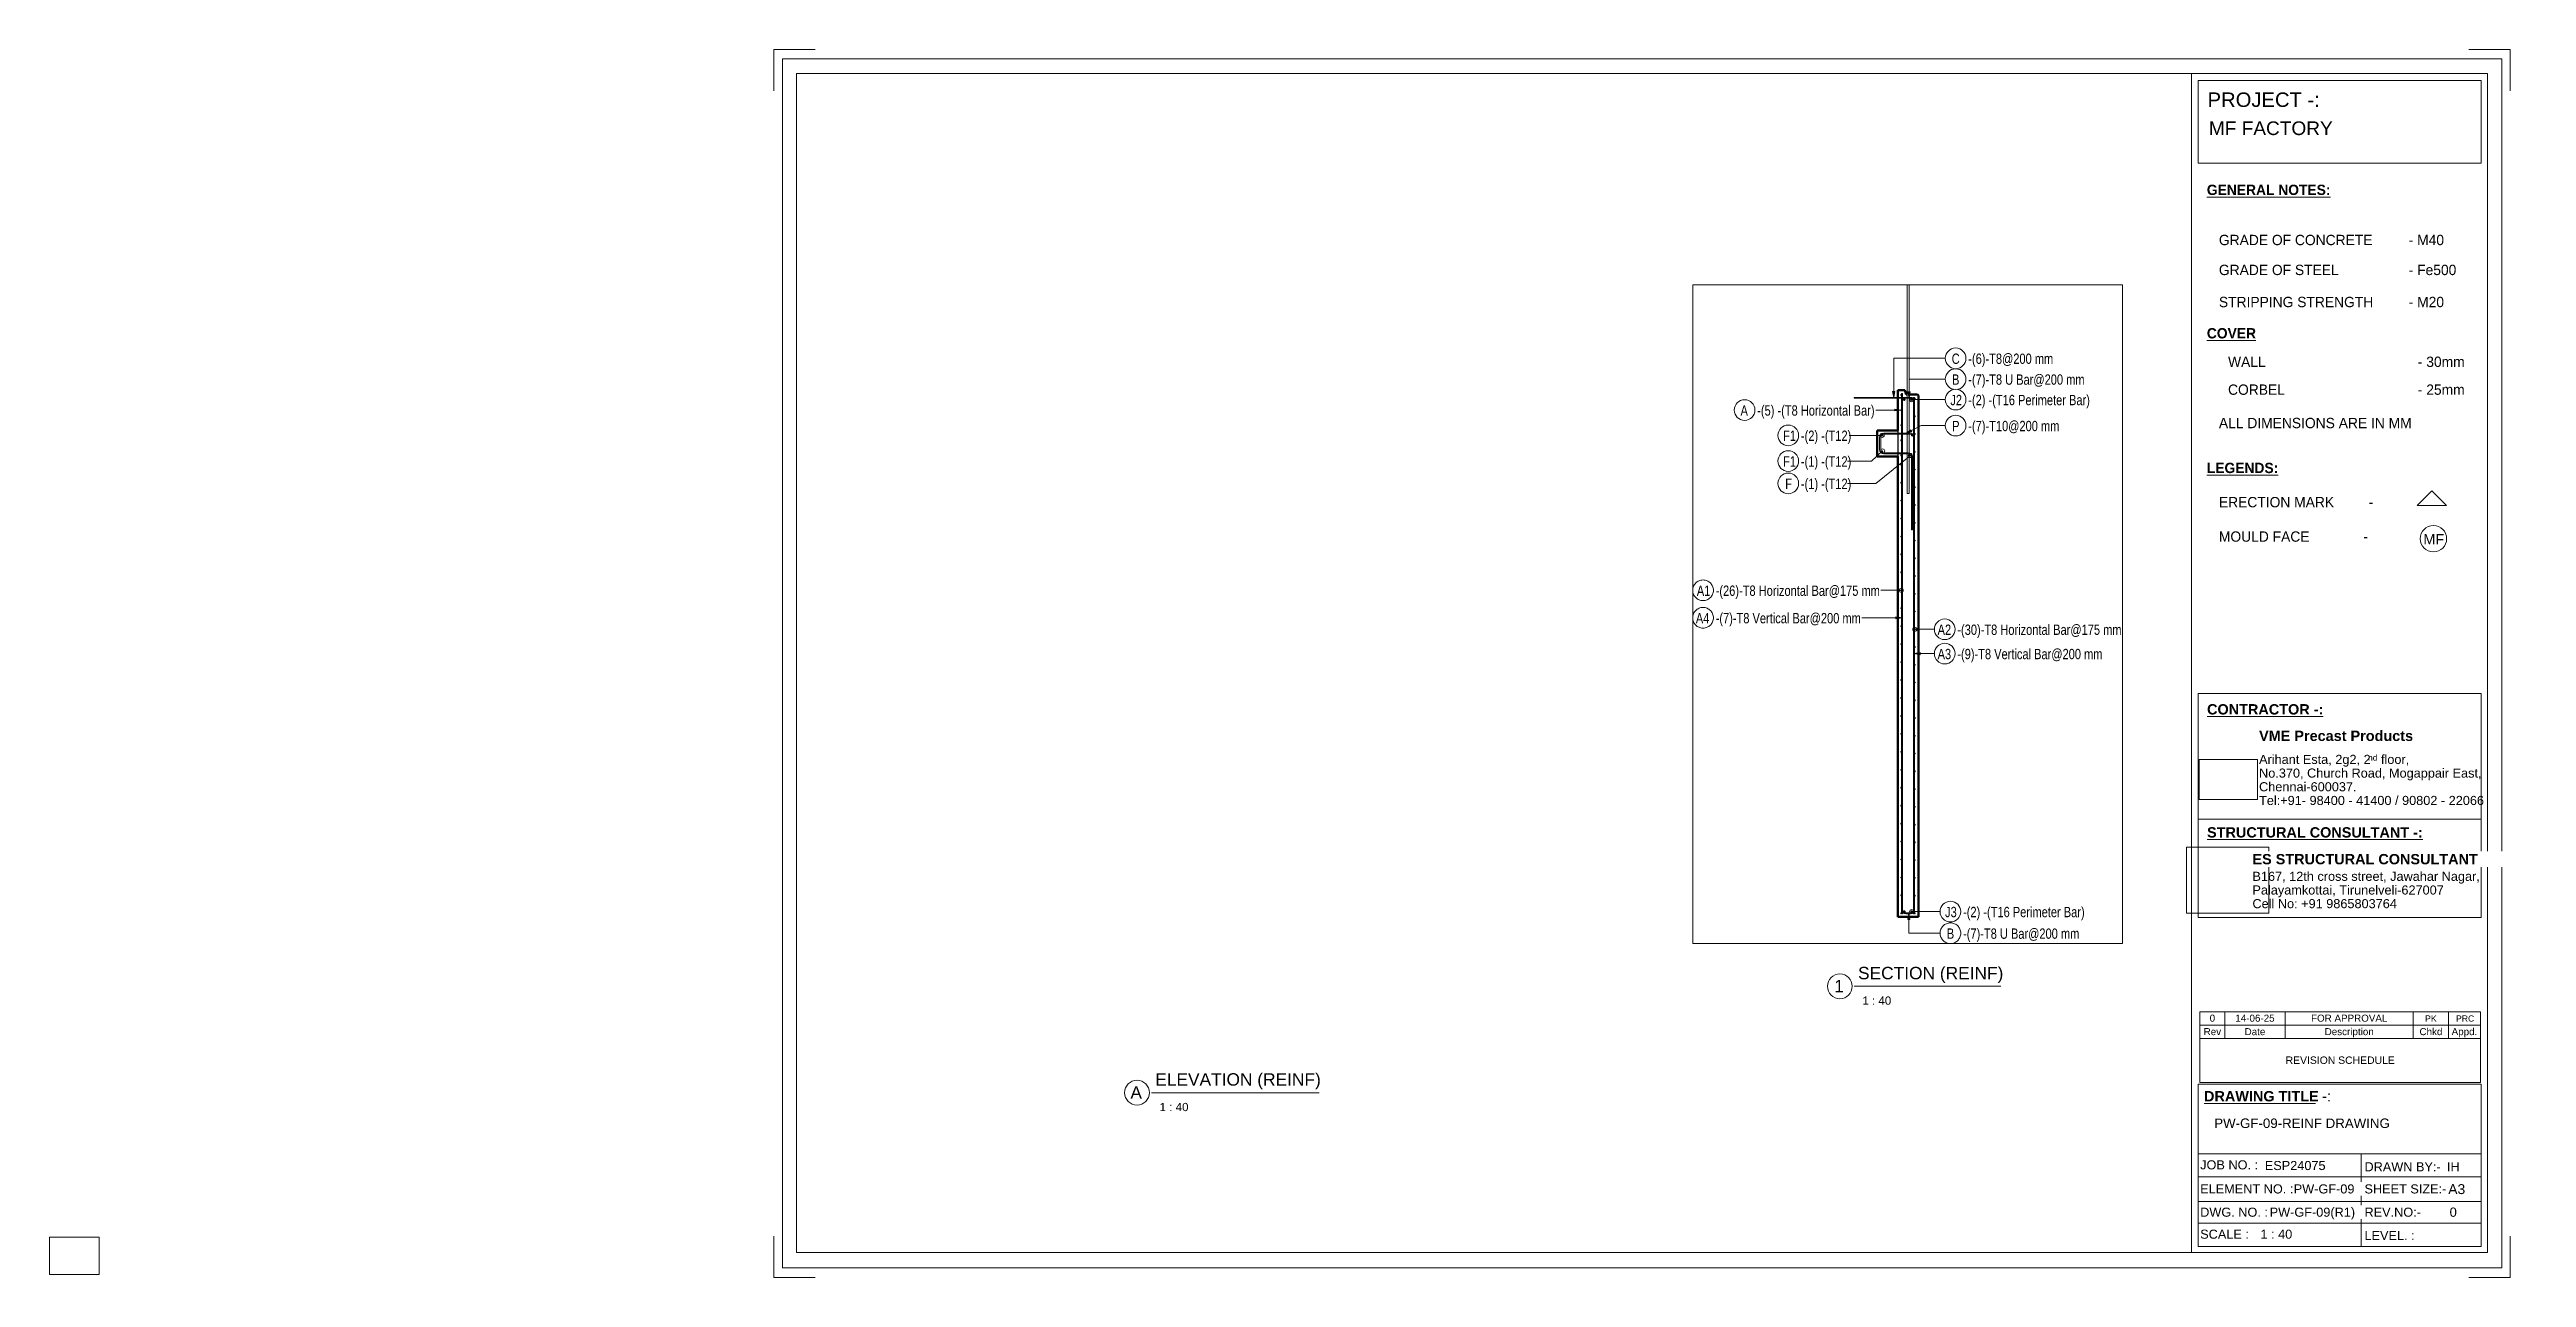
# Paper-space layout 'Layout1' of a CAD drawing. Header units: millimetres. Extents: x 0 to 599, y -1 to 296.
# The model-space entities are those that its viewports show. They can reach past a viewport. Long polylines and large blocks are cut down to what shows.
import ezdxf

# ---------------------------------------------------------------- set-up
doc = ezdxf.new("R2010")
doc.units = ezdxf.units.MM
for name, color, linetype, lineweight in [('A-DETL-THIN', 151, 'Continuous', 18), ('A-WALL', 113, 'Continuous', 25), ('G-ANNO-SCHD', 231, 'Continuous', 9), ('G-ANNO-TEXT', 231, 'Continuous', 9), ('G-ANNO-TTLB', 6, 'Continuous', 9), ('G-ANNO-TTLB-MEDM', 33, 'Continuous', 9), ('G-ANNO-TTLB-THIN', 151, 'Continuous', 9), ('S-BEAM', 12, 'Continuous', 18), ('S-RBAR', 171, 'Continuous', 18), ('S-RBAR-IDEN', 171, 'Continuous', 9)]:
    doc.layers.add(name, color=color, linetype=linetype, lineweight=lineweight)
doc.layers.add('G-ANNO-NPLT', color=191, linetype='Continuous')
doc.styles.add('Arial_10', font='arial.ttf', dxfattribs={"height": 1.5})
doc.styles.add('Arial_11', font='arial.ttf', dxfattribs={"height": 1.8})
doc.styles.add('Arial_12', font='arial.ttf', dxfattribs={"height": 1.7})
doc.styles.add('Arial_13', font='arial.ttf', dxfattribs={"height": 2})
doc.styles.add('Arial_14', font='arial.ttf', dxfattribs={"height": 3})
doc.styles.add('Arial_2', font='arial.ttf', dxfattribs={"height": 3.5})
doc.styles.add('Arial_3', font='arial.ttf', dxfattribs={"height": 2.2})
doc.styles.add('Arial_4', font='arial.ttf', dxfattribs={"height": 2.4})
doc.styles.add('Arial_5', font='arial.ttf', dxfattribs={"height": 2.5})
doc.styles.add('Arial_6', font='arial.ttf', dxfattribs={"height": 1.42976})
doc.styles.add('Arial_7', font='arial.ttf', dxfattribs={"height": 2.25})
doc.styles.add('Arial_8', font='arial.ttf', dxfattribs={"height": 3.3})
doc.styles.add('Arial_9', font='arial.ttf', dxfattribs={"height": 2.3})
doc.styles.add('Arial_B', font='arialbd.ttf', dxfattribs={"height": 2.5})
doc.styles.add('Nirmala UI Semilight', font='NirmalaS.ttf', dxfattribs={"width": 0.8, "height": 100})
doc.styles.add('Nirmala UI Semilight_2', font='NirmalaS.ttf', dxfattribs={"height": 2.5})
doc.styles.add('Nirmala UI Semilight_B', font='', dxfattribs={"height": 2.5})
doc.styles.get('Nirmala UI Semilight_B').set_extended_font_data('Nirmala UI Semilight', bold=True)
picture_1 = doc.add_image_def('image1.jpg', size_in_pixel=(996, 686))
picture_2 = doc.add_image_def('image2.jpg', size_in_pixel=(1600, 1280))

psp = doc.layouts.get("Layout1")

msp = doc.modelspace()

# ---------------------------------------------------------------- texts
at = {"layer": 'S-RBAR-IDEN', "char_height": 100, "attachment_point": 1, "style": 'Nirmala UI Semilight'}
for s, insert, width in [('-(6)-T8@200 mm', (22134.21, 4054.92), 1010.7676), ('C', (21973.95, 4054.92), 84.6582), ('-(7)-T8 U Bar@200 mm', (22134.21, 3853.53), 1367.3582), ('B', (21977.15, 3853.53), 76.962), ('-(2) -(T16 Perimeter Bar)', (22134.21, 3655.4), 1398.143), ('J2', (21960.19, 3655.4), 118.0084), ('-(5) -(T8 Horizontal Bar)', (20091.84, 3554.32), 1387.8814), ('A', (19930.46, 3554.32), 87.2236), ('P', (21978.11, 3404.1), 74.3966), ('-(7)-T10@200 mm', (22134.21, 3404.1), 1059.5102), ('F1', (20341.76, 3309.68), 115.443), ('-(2) -(T12)', (20514.82, 3309.68), 564.388), ('F1', (20341.76, 3061.04), 115.443), ('-(1) -(T12)', (20514.82, 3061.04), 543.8648), ('F', (20363.04, 2845.06), 64.135), ('-(1) -(T12)', (20514.82, 2845.06), 543.8648), ('-(26)-T8 Horizontal Bar@175 mm', (19689.94, 1810.69), 1934.3116), ('A1', (19507.44, 1810.69), 138.5316), ('-(7)-T8 Vertical Bar@200 mm', (19689.94, 1544.82), 1711.1218), ('A4', (19497.84, 1544.82), 161.6202), ('-(30)-T8 Horizontal Bar@175 mm', (22028.2, 1433.1), 1934.3116), ('A2', (21837.22, 1433.1), 159.0548), ('A3', (21837.22, 1197.98), 159.0548), ('-(9)-T8 Vertical Bar@200 mm', (22028.2, 1197.98), 1713.6872), ('-(2) -(T16 Perimeter Bar)', (22083.58, -1298.07), 1398.143), ('J3', (21909.56, -1298.07), 118.0084), ('-(7)-T8 U Bar@200 mm', (22083.58, -1507.06), 1367.3582), ('B', (21926.52, -1507.06), 76.962)]:
    msp.add_mtext(s, dxfattribs=dict(at, insert=insert, width=width))

# ---------------------------------------------------------------- blocks, each defined once
blk = doc.blocks.new('ES-Landscape-A3 - ES-Landscape-A3-502445-PW-GF-09-REINF DRAWING')
at = {"layer": 'G-ANNO-TTLB'}
for p, q in [((175.24, 296.27), (185.24, 296.27)), ((175.24, 296.27), (175.24, 286.27)), ((595.24, 296.27), (585.24, 296.27)), ((595.24, 296.27), (595.24, 286.27)), ((519.77, 140.54), (588.2, 140.54)), ((519.77, 86.33), (519.77, 140.54)), ((588.2, 86.33), (588.2, 140.54)), ((519.77, 110.14), (588.2, 110.14)), ((519.77, 6.78), (519.77, 46.03)), ((588.2, 6.78), (588.2, 46.03)), ((559.23, 29.2), (559.23, 6.78)), ((175.24, -0.73), (175.24, 9.27)), ((595.24, -0.73), (595.24, 9.27)), ((175.24, -0.73), (185.24, -0.73)), ((595.24, -0.73), (585.24, -0.73))]:
    blk.add_line(p, q, dxfattribs=at)
at = {"layer": 'G-ANNO-TTLB-MEDM'}
for p, q in [((180.73, 290.44), (180.73, 5.31)), ((180.73, 290.44), (589.79, 290.44)), ((518.17, 290.44), (518.17, 5.31)), ((519.77, 268.77), (519.77, 288.77)), ((519.77, 288.77), (588.2, 288.77)), ((588.2, 288.77), (588.2, 268.77)), ((589.79, 290.44), (589.79, 5.31)), ((588.2, 268.77), (519.77, 268.77)), ((519.77, 86.33), (588.2, 86.33)), ((519.77, 6.78), (588.2, 6.78)), ((180.73, 5.31), (589.79, 5.31))]:
    blk.add_line(p, q, dxfattribs=at)
at = {"layer": 'G-ANNO-TTLB-THIN'}
for p, q in [((177.29, 294.03), (177.29, 1.56)), ((593.23, 294.03), (177.29, 294.03)), ((593.23, 1.56), (593.23, 294.03)), ((519.77, 46.03), (588.2, 46.03)), ((519.77, 29.2), (588.2, 29.2)), ((519.77, 23.64), (588.2, 23.64)), ((519.77, 17.68), (588.2, 17.68)), ((519.77, 12.43), (588.2, 12.43)), ((177.29, 1.56), (593.23, 1.56))]:
    blk.add_line(p, q, dxfattribs=at)
at = {"layer": 'G-ANNO-TTLB', "char_height": 2.2, "attachment_point": 1, "style": 'Arial_3'}
for s, insert, width in [('No.370, Church Road, Mogappair East,', (534.5, 122.37), 63.4135), ('Tel:+91- 98400 - 41400 / 90802 - 22066 ', (534.5, 115.75), 65.2574), ('Chennai-600037.', (534.5, 119.06), 27.6582), ('Cell No: +91 9865803764', (532.9, 90.79), 41.0464), ('Palayamkottai, Tirunelveli-627007', (532.9, 94.09), 54.4346), ('JOB NO. :', (520.26, 27.61), 16.5949), ('DRAWN BY:-', (560, 27.14), 21.7257), ('ELEMENT NO. :', (520.26, 21.79), 26.5359), ('SHEET SIZE:-', (560, 21.79), 23.2489), ('DWG. NO. :', (520.26, 16.16), 19.481), ('REV.NO:-', (560, 16.16), 16.0338), ('SCALE :', (520.26, 10.84), 13.8692), ('LEVEL. :', (560, 10.53), 14.3502)]:
    blk.add_mtext(s, dxfattribs=dict(at, insert=insert, width=width))
at = {"layer": 'G-ANNO-TTLB'}
image = blk.add_image(picture_1, insert=(520, 114.84), size_in_units=(14.11, 9.72), dxfattribs=at)
image.dxf.flags = 7
image = blk.add_image(picture_2, insert=(516.95, 87.39), size_in_units=(19.92, 15.93), dxfattribs=at)
image.dxf.flags = 7
at = {"layer": 'G-ANNO-TTLB', "attachment_point": 1, "bg_fill": 3, "box_fill_scale": 1.25, "bg_fill_color": 256, "bg_fill_true_color": 13158600, "bg_fill_transparency": 0}
for s, insert, char_height, width, style in [('PROJECT -:', (522.05, 285.89), 3.5, 33.3502, 'Arial_2'), ('\\LCONTRACTOR -:', (521.92, 137.94), 2.5, 33.9114, 'Arial_B'), ('\\LSTRUCTURAL CONSULTANT -:', (521.92, 108.18), 2.5, 62.8523, 'Arial_B'), ('\\LDRAWING TITLE', (521.19, 44.36), 2.5, 33.4304, 'Arial_B'), ('A3', (580.27, 21.84), 2.4, 4.9705, 'Arial_4')]:
    blk.add_mtext(s, dxfattribs=dict(at, insert=insert, char_height=char_height, width=width, style=style))
at = {"layer": 'G-ANNO-TTLB', "char_height": 2.5, "attachment_point": 1, "style": 'Arial_B', "bg_fill": 3, "box_fill_scale": 1.25, "bg_fill_color": 256, "bg_fill_true_color": 13158600, "bg_fill_transparency": 0}
for s, insert, width in [('VME Precast Products', (534.5, 131.53), 45.135), ('ES STRUCTURAL CONSULTANT', (532.9, 101.7), 65.6582), ('\\fArial|b1|i0|c0|p34|; ', (548.78, 44.36), 1.2025)]:
    blk.add_mtext(s, dxfattribs=dict(at, insert=insert, width=width))
at = {"layer": 'G-ANNO-TTLB', "attachment_point": 1}
for s, insert, char_height, width, style in [('Arihant Esta, 2g2, 2', (534.5, 125.68), 2.2, 31.9873, 'Arial_3'), ('nd', (560.89, 125.72), 1.43, 2.7257, 'Arial_6'), (' floor,', (563.14, 125.68), 2.2, 9.1392, 'Arial_3'), ('B167, 12th cross street, Jawahar Nagar,', (532.9, 97.4), 2.2, 65.1772, 'Arial_3')]:
    blk.add_mtext(s, dxfattribs=dict(at, insert=insert, char_height=char_height, width=width, style=style))
at = {"layer": 'G-ANNO-TTLB', "insert": (549.77, 44.36), "char_height": 2.5, "width": 2.6456, "attachment_point": 1, "style": 'Arial_5', "bg_fill": 3, "box_fill_scale": 1.25, "bg_fill_color": 256, "bg_fill_true_color": 13158600, "bg_fill_transparency": 0}
blk.add_mtext('-:', dxfattribs=at)
blk = doc.blocks.new('Viewport - M_View Title-1040-PW-GF-09-REINF DRAWING')
at = {"layer": 'G-ANNO-TTLB'}
for start, end in [(360, 180), (180, 0)]:
    blk.add_arc((-3.5, 0), 3, start, end, dxfattribs=at)
blk = doc.blocks.new('M_Rebar Tag_rfa Dimension - ARROW-793927-Elevation Right 1')
at = {"layer": 'S-RBAR-IDEN'}
blk.add_circle((13474.38, 4008.83), 100, dxfattribs=at)
blk = doc.blocks.new('M_Rebar Tag_rfa MARK - DOT 1 MM-794228-Elevation Right 1')
at = {"layer": 'S-RBAR-IDEN'}
blk.add_circle((13474.38, 3609.32), 100, dxfattribs=at)
blk = doc.blocks.new('M_Rebar Tag_rfa Dimension - DOT-793929-Elevation Right 1')
at = {"layer": 'S-RBAR-IDEN'}
blk.add_circle((11030.1, 1764.61), 100, dxfattribs=at)
blk = doc.blocks.new('M_Rebar Tag_rfa MARK - ARROW-794226-Elevation Right 1')
at = {"layer": 'S-RBAR-IDEN'}
blk.add_circle((11432.01, 3508.24), 100, dxfattribs=at)

# ---------------------------------------------------------------- hatches: boundary and pattern name
at = {"layer": 'S-RBAR'}
for points in [[(21485.43, 3650.26), (21489.43, 3654.26), (21485.43, 3658.26), (21481.43, 3654.26)], [(21617.43, 3616), (21621.43, 3620), (21617.43, 3624), (21613.43, 3620)], [(21518.02, 3601.89), (21523.55, 3609.5), (21518.02, 3617.11), (21509.07, 3614.2), (21509.07, 3604.8)], [(21589.85, 3601.89), (21595.38, 3609.5), (21589.85, 3617.11), (21580.9, 3614.2), (21580.9, 3604.8)], [(21485.43, 3504.18), (21489.43, 3508.18), (21485.43, 3512.18), (21481.43, 3508.18)], [(21617.43, 3444.24), (21621.43, 3448.24), (21617.43, 3452.24), (21613.43, 3448.24)], [(21485.43, 3358.1), (21489.43, 3362.1), (21485.43, 3366.1), (21481.43, 3362.1)], [(21617.43, 3272.48), (21621.43, 3276.48), (21617.43, 3280.48), (21613.43, 3276.48)], [(21300.82, 3257.67), (21306.82, 3263.67), (21300.82, 3269.67), (21294.82, 3263.67)], [(21591.43, 3257.67), (21597.43, 3263.67), (21591.43, 3269.67), (21585.43, 3263.67)], [(21485.43, 3212.02), (21489.43, 3216.02), (21485.43, 3220.02), (21481.43, 3216.02)], [(21300.82, 3101.07), (21306.82, 3107.07), (21300.82, 3113.07), (21294.82, 3107.07)], [(21617.43, 3100.72), (21621.43, 3104.72), (21617.43, 3108.72), (21613.43, 3104.72)], [(21485.43, 3065.94), (21489.43, 3069.94), (21485.43, 3073.94), (21481.43, 3069.94)], [(21573.14, 3062.8), (21579.14, 3068.8), (21573.14, 3074.8), (21567.14, 3068.8)], [(21485.43, 2976.11), (21489.43, 2980.11), (21485.43, 2984.11), (21481.43, 2980.11)], [(21617.43, 2928.97), (21621.43, 2932.97), (21617.43, 2936.97), (21613.43, 2932.97)], [(21485.43, 2802.46), (21489.43, 2806.46), (21485.43, 2810.46), (21481.43, 2806.46)], [(21617.43, 2757.21), (21621.43, 2761.21), (21617.43, 2765.21), (21613.43, 2761.21)], [(21485.43, 2628.82), (21489.43, 2632.82), (21485.43, 2636.82), (21481.43, 2632.82)], [(21617.43, 2585.45), (21621.43, 2589.45), (21617.43, 2593.45), (21613.43, 2589.45)], [(21485.43, 2455.18), (21489.43, 2459.18), (21485.43, 2463.18), (21481.43, 2459.18)], [(21617.43, 2413.69), (21621.43, 2417.69), (21617.43, 2421.69), (21613.43, 2417.69)], [(21485.43, 2281.53), (21489.43, 2285.53), (21485.43, 2289.53), (21481.43, 2285.53)], [(21617.43, 2241.93), (21621.43, 2245.93), (21617.43, 2249.93), (21613.43, 2245.93)], [(21485.43, 2107.89), (21489.43, 2111.89), (21485.43, 2115.89), (21481.43, 2111.89)], [(21617.43, 2070.17), (21621.43, 2074.17), (21617.43, 2078.17), (21613.43, 2074.17)], [(21485.43, 1934.24), (21489.43, 1938.24), (21485.43, 1942.24), (21481.43, 1938.24)], [(21617.43, 1898.41), (21621.43, 1902.41), (21617.43, 1906.41), (21613.43, 1902.41)], [(21485.43, 1760.6), (21489.43, 1764.6), (21485.43, 1768.6), (21481.43, 1764.6)], [(21617.43, 1726.66), (21621.43, 1730.66), (21617.43, 1734.66), (21613.43, 1730.66)], [(21485.43, 1586.95), (21489.43, 1590.95), (21485.43, 1594.95), (21481.43, 1590.95)], [(21617.43, 1554.9), (21621.43, 1558.9), (21617.43, 1562.9), (21613.43, 1558.9)], [(21485.43, 1413.31), (21489.43, 1417.31), (21485.43, 1421.31), (21481.43, 1417.31)], [(21617.43, 1383.14), (21621.43, 1387.14), (21617.43, 1391.14), (21613.43, 1387.14)], [(21485.43, 1239.66), (21489.43, 1243.66), (21485.43, 1247.66), (21481.43, 1243.66)], [(21617.43, 1211.38), (21621.43, 1215.38), (21617.43, 1219.38), (21613.43, 1215.38)], [(21485.43, 1066.02), (21489.43, 1070.02), (21485.43, 1074.02), (21481.43, 1070.02)], [(21617.43, 1039.62), (21621.43, 1043.62), (21617.43, 1047.62), (21613.43, 1043.62)], [(21485.43, 892.38), (21489.43, 896.38), (21485.43, 900.38), (21481.43, 896.38)], [(21617.43, 867.86), (21621.43, 871.86), (21617.43, 875.86), (21613.43, 871.86)], [(21485.43, 718.73), (21489.43, 722.73), (21485.43, 726.73), (21481.43, 722.73)], [(21617.43, 696.1), (21621.43, 700.1), (21617.43, 704.1), (21613.43, 700.1)], [(21485.43, 545.09), (21489.43, 549.09), (21485.43, 553.09), (21481.43, 549.09)], [(21617.43, 524.34), (21621.43, 528.34), (21617.43, 532.34), (21613.43, 528.34)], [(21485.43, 371.44), (21489.43, 375.44), (21485.43, 379.44), (21481.43, 375.44)], [(21617.43, 352.59), (21621.43, 356.59), (21617.43, 360.59), (21613.43, 356.59)], [(21485.43, 197.8), (21489.43, 201.8), (21485.43, 205.8), (21481.43, 201.8)], [(21617.43, 180.83), (21621.43, 184.83), (21617.43, 188.83), (21613.43, 184.83)], [(21485.43, 24.15), (21489.43, 28.15), (21485.43, 32.15), (21481.43, 28.15)], [(21617.43, 9.07), (21621.43, 13.07), (21617.43, 17.07), (21613.43, 13.07)], [(21485.43, -149.49), (21489.43, -145.49), (21485.43, -141.49), (21481.43, -145.49)], [(21617.43, -162.69), (21621.43, -158.69), (21617.43, -154.69), (21613.43, -158.69)], [(21485.43, -323.13), (21489.43, -319.13), (21485.43, -315.13), (21481.43, -319.13), (21482.03, -319.74)], [(21617.43, -334.45), (21621.43, -330.45), (21617.43, -326.45), (21613.43, -330.45)], [(21485.43, -496.78), (21489.43, -492.78), (21485.43, -488.78), (21481.43, -492.78)], [(21617.43, -506.21), (21621.43, -502.21), (21617.43, -498.21), (21613.43, -502.21)], [(21485.43, -670.42), (21489.43, -666.42), (21485.43, -662.42), (21481.43, -666.42)], [(21617.43, -677.97), (21621.43, -673.97), (21617.43, -669.97), (21613.43, -673.97)], [(21485.43, -844.07), (21489.43, -840.07), (21485.43, -836.07), (21481.43, -840.07)], [(21617.43, -849.72), (21621.43, -845.72), (21617.43, -841.72), (21613.43, -845.72)], [(21485.43, -1017.71), (21489.43, -1013.71), (21485.43, -1009.71), (21481.43, -1013.71)], [(21617.43, -1021.48), (21621.43, -1017.48), (21617.43, -1013.48), (21613.43, -1017.48)], [(21485.43, -1191.36), (21489.43, -1187.36), (21485.43, -1183.36), (21481.43, -1187.36)], [(21617.43, -1193.24), (21621.43, -1189.24), (21617.43, -1185.24), (21613.43, -1189.24)], [(21513.07, -1352.11), (21522.02, -1349.2), (21522.02, -1339.8), (21513.07, -1336.89), (21507.55, -1344.5)], [(21584.9, -1352.11), (21593.85, -1349.2), (21593.85, -1339.8), (21584.9, -1336.89), (21579.38, -1344.5)], [(21485.43, -1365), (21489.43, -1361), (21485.43, -1357), (21481.43, -1361)], [(21617.43, -1365), (21621.43, -1361), (21617.43, -1357), (21613.43, -1361)]]:
    msp.add_hatch(color=256, dxfattribs=at).paths.add_polyline_path(points)
h = msp.add_hatch(color=256, dxfattribs=at)
edge = h.paths.add_edge_path()
edge.add_arc((21485.43, 3654.26), 4, 0, 360)
h = msp.add_hatch(color=256, dxfattribs=at)
edge = h.paths.add_edge_path()
edge.add_arc((21617.43, 3620), 4, 0, 360)
h = msp.add_hatch(color=256, dxfattribs=at)
edge = h.paths.add_edge_path()
edge.add_arc((21515.55, 3609.5), 8, 0, 360)
h = msp.add_hatch(color=256, dxfattribs=at)
edge = h.paths.add_edge_path()
edge.add_arc((21587.38, 3609.5), 8, 0, 360)
h = msp.add_hatch(color=256, dxfattribs=at)
edge = h.paths.add_edge_path()
edge.add_arc((21485.43, 3508.18), 4, 0, 360)
h = msp.add_hatch(color=256, dxfattribs=at)
edge = h.paths.add_edge_path()
edge.add_arc((21617.43, 3448.24), 4, 0, 360)
h = msp.add_hatch(color=256, dxfattribs=at)
edge = h.paths.add_edge_path()
edge.add_arc((21485.43, 3362.1), 4, 0, 360)
h = msp.add_hatch(color=256, dxfattribs=at)
edge = h.paths.add_edge_path()
edge.add_arc((21617.43, 3276.48), 4, 0, 360)
h = msp.add_hatch(color=256, dxfattribs=at)
edge = h.paths.add_edge_path()
edge.add_arc((21300.82, 3263.67), 6, 0, 360)
h = msp.add_hatch(color=256, dxfattribs=at)
edge = h.paths.add_edge_path()
edge.add_arc((21591.43, 3263.67), 6, 0, 360)
h = msp.add_hatch(color=256, dxfattribs=at)
edge = h.paths.add_edge_path()
edge.add_arc((21485.43, 3216.02), 4, 0, 360)
h = msp.add_hatch(color=256, dxfattribs=at)
edge = h.paths.add_edge_path()
edge.add_arc((21300.82, 3107.07), 6, 0, 360)
h = msp.add_hatch(color=256, dxfattribs=at)
edge = h.paths.add_edge_path()
edge.add_arc((21617.43, 3104.72), 4, 0, 360)
h = msp.add_hatch(color=256, dxfattribs=at)
edge = h.paths.add_edge_path()
edge.add_arc((21485.43, 3069.94), 4, 0, 360)
h = msp.add_hatch(color=256, dxfattribs=at)
edge = h.paths.add_edge_path()
edge.add_arc((21573.14, 3068.8), 6, 0, 360)
h = msp.add_hatch(color=256, dxfattribs=at)
edge = h.paths.add_edge_path()
edge.add_arc((21485.43, 2980.11), 4, 0, 360)
h = msp.add_hatch(color=256, dxfattribs=at)
edge = h.paths.add_edge_path()
edge.add_arc((21617.43, 2932.97), 4, 0, 360)
h = msp.add_hatch(color=256, dxfattribs=at)
edge = h.paths.add_edge_path()
edge.add_arc((21485.43, 2806.46), 4, 0, 360)
h = msp.add_hatch(color=256, dxfattribs=at)
edge = h.paths.add_edge_path()
edge.add_arc((21617.43, 2761.21), 4, 0, 360)
h = msp.add_hatch(color=256, dxfattribs=at)
edge = h.paths.add_edge_path()
edge.add_arc((21485.43, 2632.82), 4, 0, 360)
h = msp.add_hatch(color=256, dxfattribs=at)
edge = h.paths.add_edge_path()
edge.add_arc((21617.43, 2589.45), 4, 0, 360)
h = msp.add_hatch(color=256, dxfattribs=at)
edge = h.paths.add_edge_path()
edge.add_arc((21485.43, 2459.18), 4, 0, 360)
h = msp.add_hatch(color=256, dxfattribs=at)
edge = h.paths.add_edge_path()
edge.add_arc((21617.43, 2417.69), 4, 0, 360)
h = msp.add_hatch(color=256, dxfattribs=at)
edge = h.paths.add_edge_path()
edge.add_arc((21485.43, 2285.53), 4, 0, 360)
h = msp.add_hatch(color=256, dxfattribs=at)
edge = h.paths.add_edge_path()
edge.add_arc((21617.43, 2245.93), 4, 0, 360)
h = msp.add_hatch(color=256, dxfattribs=at)
edge = h.paths.add_edge_path()
edge.add_arc((21485.43, 2111.89), 4, 0, 360)
h = msp.add_hatch(color=256, dxfattribs=at)
edge = h.paths.add_edge_path()
edge.add_arc((21617.43, 2074.17), 4, 0, 360)
h = msp.add_hatch(color=256, dxfattribs=at)
edge = h.paths.add_edge_path()
edge.add_arc((21485.43, 1938.24), 4, 0, 360)
h = msp.add_hatch(color=256, dxfattribs=at)
edge = h.paths.add_edge_path()
edge.add_arc((21617.43, 1902.41), 4, 0, 360)
h = msp.add_hatch(color=256, dxfattribs=at)
edge = h.paths.add_edge_path()
edge.add_arc((21485.43, 1764.6), 4, 0, 360)
h = msp.add_hatch(color=256, dxfattribs=at)
edge = h.paths.add_edge_path()
edge.add_arc((21617.43, 1730.66), 4, 0, 360)
h = msp.add_hatch(color=256, dxfattribs=at)
edge = h.paths.add_edge_path()
edge.add_arc((21485.43, 1590.95), 4, 0, 360)
h = msp.add_hatch(color=256, dxfattribs=at)
edge = h.paths.add_edge_path()
edge.add_arc((21617.43, 1558.9), 4, 0, 360)
h = msp.add_hatch(color=256, dxfattribs=at)
edge = h.paths.add_edge_path()
edge.add_arc((21485.43, 1417.31), 4, 0, 360)
h = msp.add_hatch(color=256, dxfattribs=at)
edge = h.paths.add_edge_path()
edge.add_arc((21617.43, 1387.14), 4, 0, 360)
h = msp.add_hatch(color=256, dxfattribs=at)
edge = h.paths.add_edge_path()
edge.add_arc((21485.43, 1243.66), 4, 0, 360)
h = msp.add_hatch(color=256, dxfattribs=at)
edge = h.paths.add_edge_path()
edge.add_arc((21617.43, 1215.38), 4, 0, 360)
h = msp.add_hatch(color=256, dxfattribs=at)
edge = h.paths.add_edge_path()
edge.add_arc((21485.43, 1070.02), 4, 0, 360)
h = msp.add_hatch(color=256, dxfattribs=at)
edge = h.paths.add_edge_path()
edge.add_arc((21617.43, 1043.62), 4, 0, 360)
h = msp.add_hatch(color=256, dxfattribs=at)
edge = h.paths.add_edge_path()
edge.add_arc((21485.43, 896.38), 4, 0, 360)
h = msp.add_hatch(color=256, dxfattribs=at)
edge = h.paths.add_edge_path()
edge.add_arc((21617.43, 871.86), 4, 0, 360)
h = msp.add_hatch(color=256, dxfattribs=at)
edge = h.paths.add_edge_path()
edge.add_arc((21485.43, 722.73), 4, 0, 360)
h = msp.add_hatch(color=256, dxfattribs=at)
edge = h.paths.add_edge_path()
edge.add_arc((21617.43, 700.1), 4, 0, 360)
h = msp.add_hatch(color=256, dxfattribs=at)
edge = h.paths.add_edge_path()
edge.add_arc((21485.43, 549.09), 4, 0, 360)
h = msp.add_hatch(color=256, dxfattribs=at)
edge = h.paths.add_edge_path()
edge.add_arc((21617.43, 528.34), 4, 0, 360)
h = msp.add_hatch(color=256, dxfattribs=at)
edge = h.paths.add_edge_path()
edge.add_arc((21485.43, 375.44), 4, 0, 360)
h = msp.add_hatch(color=256, dxfattribs=at)
edge = h.paths.add_edge_path()
edge.add_arc((21617.43, 356.59), 4, 0, 360)
h = msp.add_hatch(color=256, dxfattribs=at)
edge = h.paths.add_edge_path()
edge.add_arc((21485.43, 201.8), 4, 0, 360)
h = msp.add_hatch(color=256, dxfattribs=at)
edge = h.paths.add_edge_path()
edge.add_arc((21617.43, 184.83), 4, 0, 360)
h = msp.add_hatch(color=256, dxfattribs=at)
edge = h.paths.add_edge_path()
edge.add_arc((21485.43, 28.15), 4, 0, 360)
h = msp.add_hatch(color=256, dxfattribs=at)
edge = h.paths.add_edge_path()
edge.add_arc((21617.43, 13.07), 4, 0, 360)
h = msp.add_hatch(color=256, dxfattribs=at)
edge = h.paths.add_edge_path()
edge.add_arc((21485.43, -145.49), 4, 0, 360)
h = msp.add_hatch(color=256, dxfattribs=at)
edge = h.paths.add_edge_path()
edge.add_arc((21617.43, -158.69), 4, 0, 360)
h = msp.add_hatch(color=256, dxfattribs=at)
edge = h.paths.add_edge_path()
edge.add_arc((21485.43, -319.13), 4, 0, 360)
h = msp.add_hatch(color=256, dxfattribs=at)
edge = h.paths.add_edge_path()
edge.add_arc((21617.43, -330.45), 4, 0, 360)
h = msp.add_hatch(color=256, dxfattribs=at)
edge = h.paths.add_edge_path()
edge.add_arc((21485.43, -492.78), 4, 0, 360)
h = msp.add_hatch(color=256, dxfattribs=at)
edge = h.paths.add_edge_path()
edge.add_arc((21617.43, -502.21), 4, 0, 360)
h = msp.add_hatch(color=256, dxfattribs=at)
edge = h.paths.add_edge_path()
edge.add_arc((21485.43, -666.42), 4, 0, 360)
h = msp.add_hatch(color=256, dxfattribs=at)
edge = h.paths.add_edge_path()
edge.add_arc((21617.43, -673.97), 4, 0, 360)
h = msp.add_hatch(color=256, dxfattribs=at)
edge = h.paths.add_edge_path()
edge.add_arc((21485.43, -840.07), 4, 0, 360)
h = msp.add_hatch(color=256, dxfattribs=at)
edge = h.paths.add_edge_path()
edge.add_arc((21617.43, -845.72), 4, 0, 360)
h = msp.add_hatch(color=256, dxfattribs=at)
edge = h.paths.add_edge_path()
edge.add_arc((21485.43, -1013.71), 4, 0, 360)
h = msp.add_hatch(color=256, dxfattribs=at)
edge = h.paths.add_edge_path()
edge.add_arc((21617.43, -1017.48), 4, 0, 360)
h = msp.add_hatch(color=256, dxfattribs=at)
edge = h.paths.add_edge_path()
edge.add_arc((21485.43, -1187.36), 4, 0, 360)
h = msp.add_hatch(color=256, dxfattribs=at)
edge = h.paths.add_edge_path()
edge.add_arc((21617.43, -1189.24), 4, 0, 360)
h = msp.add_hatch(color=256, dxfattribs=at)
edge = h.paths.add_edge_path()
edge.add_arc((21515.55, -1344.5), 8, 0, 360)
h = msp.add_hatch(color=256, dxfattribs=at)
edge = h.paths.add_edge_path()
edge.add_arc((21587.38, -1344.5), 8, 0, 360)
h = msp.add_hatch(color=256, dxfattribs=at)
edge = h.paths.add_edge_path()
edge.add_arc((21485.43, -1361), 4, 0, 360)
h = msp.add_hatch(color=256, dxfattribs=at)
edge = h.paths.add_edge_path()
edge.add_arc((21617.43, -1361), 4, 0, 360)
at = {"layer": 'S-RBAR-IDEN'}
for points in [[(21412.59, 3628.45), (21423.17, 3688.45), (21402.01, 3688.45)], [(21561.38, 3625.76), (21571.96, 3685.76), (21550.8, 3685.76)], [(21483.59, 3508.24), (21423.59, 3516.14), (21423.59, 3500.34)], [(21530.82, 3280.57), (21588.86, 3299.1), (21579.02, 3317.83)], [(21493.13, 1498.74), (21433.13, 1509.32), (21433.13, 1488.16)], [(21607.34, 1151.9), (21667.34, 1141.32), (21667.34, 1162.48)], [(21558.39, -1360.51), (21547.81, -1420.51), (21568.97, -1420.51)]]:
    msp.add_hatch(color=256, dxfattribs=at).paths.add_polyline_path(points)

# ---------------------------------------------------------------- linework, layer by layer
at = {"layer": 'A-WALL', "lineweight": 50}
for p, q in [((21521.55, 3700), (21451.43, 3700)), ((21451.43, 3700), (21451.43, 3630)), ((21531.55, 3660), (21521.55, 3700)), ((21541.43, 3660), (21531.55, 3660)), ((21641.88, 3660), (21561.43, 3660)), ((21651.43, 3650.45), (21641.88, 3660)), ((21651.43, -1395), (21651.43, 3650.45)), ((21451.43, 3622), (21451.43, 3310)), ((21451.43, 3060), (21451.43, -1395)), ((21451.43, -1395), (21651.43, -1395))]:
    msp.add_line(p, q, dxfattribs=at)
at = {"layer": 'A-WALL'}
for p, q in [((21451.43, 3310), (21451.43, 3285)), ((21451.43, 3275), (21451.43, 3095)), ((21451.43, 3085), (21451.43, 3060))]:
    msp.add_line(p, q, dxfattribs=at)
at = {"layer": 'S-BEAM', "lineweight": 50}
for p, q in [((21451.43, 3310), (21251.43, 3310)), ((21251.43, 3310), (21251.43, 3060)), ((21251.43, 3060), (21451.43, 3060))]:
    msp.add_line(p, q, dxfattribs=at)
at = {"layer": 'S-BEAM'}
for p, q in [((21451.43, 3285), (21451.43, 3310)), ((21451.43, 3095), (21451.43, 3275)), ((21451.43, 3060), (21451.43, 3085))]:
    msp.add_line(p, q, dxfattribs=at)
at = {"layer": 'S-RBAR'}
for p, q in [((21561.43, 4720), (21541.43, 4720)), ((21541.43, 3630), (21541.43, 4720)), ((21561.43, 3630), (21561.43, 4720)), ((21497.43, 3670), (21489.43, 3670)), ((21489.43, -1365), (21489.43, 3670)), ((21497.43, -1365), (21497.43, 3670)), ((21485.43, 3658.26), (21481.43, 3654.26)), ((21481.43, 3654.26), (21485.43, 3650.26)), ((21489.43, 3654.26), (21485.43, 3658.26)), ((21485.43, 3650.26), (21489.43, 3654.26)), ((21587.43, 3630), (21031.43, 3630)), ((21031.43, 3630), (21031.43, 3622)), ((21573.43, 3630), (21529.43, 3630)), ((21613.43, 3630), (21605.43, 3630)), ((21605.43, -1365), (21605.43, 3630)), ((21613.43, -1365), (21613.43, 3630)), ((21587.43, 3622), (21031.43, 3622)), ((21573.43, 3622), (21529.43, 3622)), ((21541.43, 3285), (21541.43, 3622)), ((21561.43, 3285), (21561.43, 3622)), ((21617.43, 3624), (21613.43, 3620)), ((21613.43, 3620), (21617.43, 3616)), ((21621.43, 3620), (21617.43, 3624)), ((21617.43, 3616), (21621.43, 3620)), ((21518.02, 3617.11), (21509.07, 3614.2)), ((21509.07, 3614.2), (21509.07, 3604.8)), ((21523.55, 3609.5), (21518.02, 3617.11)), ((21589.85, 3617.11), (21580.9, 3614.2)), ((21580.9, 3614.2), (21580.9, 3604.8)), ((21595.38, 3609.5), (21589.85, 3617.11)), ((21509.07, 3604.8), (21518.02, 3601.89)), ((21518.02, 3601.89), (21523.55, 3609.5)), ((21580.9, 3604.8), (21589.85, 3601.89)), ((21589.85, 3601.89), (21595.38, 3609.5)), ((21603.43, 3254), (21603.43, 3606)), ((21611.43, 3254), (21611.43, 3606)), ((21489.43, 3590), (21489.43, 3230)), ((21497.43, 3590), (21497.43, 3230)), ((21605.43, 3230), (21605.43, 3590)), ((21613.43, 3230), (21613.43, 3590)), ((21485.43, 3512.18), (21481.43, 3508.18)), ((21481.43, 3508.18), (21485.43, 3504.18)), ((21489.43, 3508.18), (21485.43, 3512.18)), ((21485.43, 3504.18), (21489.43, 3508.18)), ((21617.43, 3452.24), (21613.43, 3448.24)), ((21621.43, 3448.24), (21617.43, 3452.24)), ((21613.43, 3448.24), (21617.43, 3444.24)), ((21617.43, 3444.24), (21621.43, 3448.24)), ((21485.43, 3366.1), (21481.43, 3362.1)), ((21489.43, 3362.1), (21485.43, 3366.1)), ((21481.43, 3362.1), (21485.43, 3358.1)), ((21485.43, 3358.1), (21489.43, 3362.1)), ((21316.43, 3285), (21572.84, 3285)), ((21617.43, 3280.48), (21613.43, 3276.48)), ((21613.43, 3276.48), (21617.43, 3272.48)), ((21621.43, 3276.48), (21617.43, 3280.48)), ((21617.43, 3272.48), (21621.43, 3276.48)), ((21300.82, 3269.67), (21294.82, 3263.67)), ((21306.82, 3263.67), (21300.82, 3269.67)), ((21316.43, 3275), (21572.84, 3275)), ((21541.43, 3095), (21541.43, 3275)), ((21561.43, 3094), (21561.43, 3275)), ((21591.43, 3269.67), (21585.43, 3263.67)), ((21597.43, 3263.67), (21591.43, 3269.67)), ((21294.82, 3263.67), (21300.82, 3257.67)), ((21300.82, 3257.67), (21306.82, 3263.67)), ((21585.43, 3263.67), (21591.43, 3257.67)), ((21591.43, 3257.67), (21597.43, 3263.67)), ((21611.43, 3254), (21603.43, 3254)), ((21276.43, 3125), (21276.43, 3245)), ((21286.43, 3125), (21286.43, 3245)), ((21602.84, 3245), (21602.84, 2538.77)), ((21612.84, 3245), (21612.84, 2538.77)), ((21489.43, 3230), (21497.43, 3230)), ((21613.43, 3230), (21605.43, 3230)), ((21485.43, 3220.02), (21481.43, 3216.02)), ((21489.43, 3216.02), (21485.43, 3220.02)), ((21481.43, 3216.02), (21485.43, 3212.02)), ((21485.43, 3212.02), (21489.43, 3216.02)), ((21300.82, 3113.07), (21294.82, 3107.07)), ((21306.82, 3107.07), (21300.82, 3113.07)), ((21617.43, 3108.72), (21613.43, 3104.72)), ((21621.43, 3104.72), (21617.43, 3108.72)), ((21294.82, 3107.07), (21300.82, 3101.07)), ((21300.82, 3101.07), (21306.82, 3107.07)), ((21613.43, 3104.72), (21617.43, 3100.72)), ((21617.43, 3100.72), (21621.43, 3104.72)), ((21553.85, 3095), (21316.43, 3095)), ((21553.85, 3085), (21316.43, 3085)), ((21541.43, 2700), (21541.43, 3085)), ((21561.43, 2700), (21561.43, 3084)), ((21485.43, 3073.94), (21481.43, 3069.94)), ((21481.43, 3069.94), (21485.43, 3065.94)), ((21489.43, 3069.94), (21485.43, 3073.94)), ((21485.43, 3065.94), (21489.43, 3069.94)), ((21573.14, 3074.8), (21567.14, 3068.8)), ((21567.14, 3068.8), (21573.14, 3062.8)), ((21579.14, 3068.8), (21573.14, 3074.8)), ((21573.14, 3062.8), (21579.14, 3068.8)), ((21583.85, 2350.77), (21583.85, 3055)), ((21593.85, 2350.77), (21593.85, 3055)), ((21485.43, 2984.11), (21481.43, 2980.11)), ((21481.43, 2980.11), (21485.43, 2976.11)), ((21489.43, 2980.11), (21485.43, 2984.11)), ((21485.43, 2976.11), (21489.43, 2980.11)), ((21617.43, 2936.97), (21613.43, 2932.97)), ((21613.43, 2932.97), (21617.43, 2928.97)), ((21621.43, 2932.97), (21617.43, 2936.97)), ((21617.43, 2928.97), (21621.43, 2932.97)), ((21485.43, 2810.46), (21481.43, 2806.46)), ((21481.43, 2806.46), (21485.43, 2802.46)), ((21489.43, 2806.46), (21485.43, 2810.46)), ((21485.43, 2802.46), (21489.43, 2806.46)), ((21617.43, 2765.21), (21613.43, 2761.21)), ((21621.43, 2761.21), (21617.43, 2765.21)), ((21613.43, 2761.21), (21617.43, 2757.21)), ((21617.43, 2757.21), (21621.43, 2761.21)), ((21561.43, 2700), (21541.43, 2700)), ((21485.43, 2636.82), (21481.43, 2632.82)), ((21489.43, 2632.82), (21485.43, 2636.82)), ((21481.43, 2632.82), (21485.43, 2628.82)), ((21485.43, 2628.82), (21489.43, 2632.82)), ((21617.43, 2593.45), (21613.43, 2589.45)), ((21613.43, 2589.45), (21617.43, 2585.45)), ((21621.43, 2589.45), (21617.43, 2593.45)), ((21617.43, 2585.45), (21621.43, 2589.45)), ((21602.84, 2538.77), (21612.84, 2538.77)), ((21485.43, 2463.18), (21481.43, 2459.18)), ((21489.43, 2459.18), (21485.43, 2463.18)), ((21481.43, 2459.18), (21485.43, 2455.18)), ((21485.43, 2455.18), (21489.43, 2459.18)), ((21617.43, 2421.69), (21613.43, 2417.69)), ((21621.43, 2417.69), (21617.43, 2421.69)), ((21613.43, 2417.69), (21617.43, 2413.69)), ((21617.43, 2413.69), (21621.43, 2417.69)), ((21593.85, 2350.77), (21583.85, 2350.77)), ((21485.43, 2289.53), (21481.43, 2285.53)), ((21481.43, 2285.53), (21485.43, 2281.53)), ((21489.43, 2285.53), (21485.43, 2289.53)), ((21485.43, 2281.53), (21489.43, 2285.53)), ((21617.43, 2249.93), (21613.43, 2245.93)), ((21613.43, 2245.93), (21617.43, 2241.93)), ((21621.43, 2245.93), (21617.43, 2249.93)), ((21617.43, 2241.93), (21621.43, 2245.93)), ((21485.43, 2115.89), (21481.43, 2111.89)), ((21481.43, 2111.89), (21485.43, 2107.89)), ((21489.43, 2111.89), (21485.43, 2115.89)), ((21485.43, 2107.89), (21489.43, 2111.89)), ((21617.43, 2078.17), (21613.43, 2074.17)), ((21621.43, 2074.17), (21617.43, 2078.17)), ((21613.43, 2074.17), (21617.43, 2070.17)), ((21617.43, 2070.17), (21621.43, 2074.17)), ((21485.43, 1942.24), (21481.43, 1938.24)), ((21489.43, 1938.24), (21485.43, 1942.24)), ((21481.43, 1938.24), (21485.43, 1934.24)), ((21485.43, 1934.24), (21489.43, 1938.24)), ((21617.43, 1906.41), (21613.43, 1902.41)), ((21613.43, 1902.41), (21617.43, 1898.41)), ((21621.43, 1902.41), (21617.43, 1906.41)), ((21617.43, 1898.41), (21621.43, 1902.41)), ((21485.43, 1768.6), (21481.43, 1764.6)), ((21489.43, 1764.6), (21485.43, 1768.6)), ((21481.43, 1764.6), (21485.43, 1760.6)), ((21485.43, 1760.6), (21489.43, 1764.6)), ((21617.43, 1734.66), (21613.43, 1730.66)), ((21621.43, 1730.66), (21617.43, 1734.66)), ((21613.43, 1730.66), (21617.43, 1726.66)), ((21617.43, 1726.66), (21621.43, 1730.66)), ((21485.43, 1594.95), (21481.43, 1590.95)), ((21481.43, 1590.95), (21485.43, 1586.95)), ((21489.43, 1590.95), (21485.43, 1594.95)), ((21485.43, 1586.95), (21489.43, 1590.95)), ((21617.43, 1562.9), (21613.43, 1558.9)), ((21613.43, 1558.9), (21617.43, 1554.9)), ((21621.43, 1558.9), (21617.43, 1562.9)), ((21617.43, 1554.9), (21621.43, 1558.9)), ((21485.43, 1421.31), (21481.43, 1417.31)), ((21481.43, 1417.31), (21485.43, 1413.31)), ((21489.43, 1417.31), (21485.43, 1421.31)), ((21485.43, 1413.31), (21489.43, 1417.31)), ((21617.43, 1391.14), (21613.43, 1387.14)), ((21621.43, 1387.14), (21617.43, 1391.14)), ((21613.43, 1387.14), (21617.43, 1383.14)), ((21617.43, 1383.14), (21621.43, 1387.14)), ((21485.43, 1247.66), (21481.43, 1243.66)), ((21489.43, 1243.66), (21485.43, 1247.66)), ((21481.43, 1243.66), (21485.43, 1239.66)), ((21485.43, 1239.66), (21489.43, 1243.66)), ((21617.43, 1219.38), (21613.43, 1215.38)), ((21613.43, 1215.38), (21617.43, 1211.38)), ((21621.43, 1215.38), (21617.43, 1219.38)), ((21617.43, 1211.38), (21621.43, 1215.38)), ((21485.43, 1074.02), (21481.43, 1070.02)), ((21489.43, 1070.02), (21485.43, 1074.02)), ((21481.43, 1070.02), (21485.43, 1066.02)), ((21485.43, 1066.02), (21489.43, 1070.02)), ((21617.43, 1047.62), (21613.43, 1043.62)), ((21621.43, 1043.62), (21617.43, 1047.62)), ((21613.43, 1043.62), (21617.43, 1039.62)), ((21617.43, 1039.62), (21621.43, 1043.62)), ((21485.43, 900.38), (21481.43, 896.38)), ((21481.43, 896.38), (21485.43, 892.38)), ((21489.43, 896.38), (21485.43, 900.38)), ((21485.43, 892.38), (21489.43, 896.38)), ((21617.43, 875.86), (21613.43, 871.86)), ((21613.43, 871.86), (21617.43, 867.86)), ((21621.43, 871.86), (21617.43, 875.86)), ((21617.43, 867.86), (21621.43, 871.86)), ((21485.43, 726.73), (21481.43, 722.73)), ((21481.43, 722.73), (21485.43, 718.73)), ((21489.43, 722.73), (21485.43, 726.73)), ((21485.43, 718.73), (21489.43, 722.73)), ((21617.43, 704.1), (21613.43, 700.1)), ((21621.43, 700.1), (21617.43, 704.1)), ((21613.43, 700.1), (21617.43, 696.1)), ((21617.43, 696.1), (21621.43, 700.1)), ((21485.43, 553.09), (21481.43, 549.09)), ((21489.43, 549.09), (21485.43, 553.09)), ((21481.43, 549.09), (21485.43, 545.09)), ((21485.43, 545.09), (21489.43, 549.09)), ((21617.43, 532.34), (21613.43, 528.34)), ((21613.43, 528.34), (21617.43, 524.34)), ((21621.43, 528.34), (21617.43, 532.34)), ((21617.43, 524.34), (21621.43, 528.34)), ((21485.43, 379.44), (21481.43, 375.44)), ((21489.43, 375.44), (21485.43, 379.44)), ((21481.43, 375.44), (21485.43, 371.44)), ((21485.43, 371.44), (21489.43, 375.44)), ((21617.43, 360.59), (21613.43, 356.59)), ((21621.43, 356.59), (21617.43, 360.59)), ((21613.43, 356.59), (21617.43, 352.59)), ((21617.43, 352.59), (21621.43, 356.59)), ((21485.43, 205.8), (21481.43, 201.8)), ((21481.43, 201.8), (21485.43, 197.8)), ((21489.43, 201.8), (21485.43, 205.8)), ((21485.43, 197.8), (21489.43, 201.8)), ((21617.43, 188.83), (21613.43, 184.83)), ((21613.43, 184.83), (21617.43, 180.83)), ((21621.43, 184.83), (21617.43, 188.83)), ((21617.43, 180.83), (21621.43, 184.83)), ((21485.43, 32.15), (21481.43, 28.15)), ((21489.43, 28.15), (21485.43, 32.15)), ((21481.43, 28.15), (21485.43, 24.15)), ((21485.43, 24.15), (21489.43, 28.15)), ((21617.43, 17.07), (21613.43, 13.07)), ((21621.43, 13.07), (21617.43, 17.07)), ((21613.43, 13.07), (21617.43, 9.07)), ((21617.43, 9.07), (21621.43, 13.07)), ((21485.43, -141.49), (21481.43, -145.49)), ((21489.43, -145.49), (21485.43, -141.49)), ((21481.43, -145.49), (21485.43, -149.49)), ((21485.43, -149.49), (21489.43, -145.49)), ((21617.43, -154.69), (21613.43, -158.69)), ((21613.43, -158.69), (21617.43, -162.69)), ((21621.43, -158.69), (21617.43, -154.69)), ((21617.43, -162.69), (21621.43, -158.69)), ((21485.43, -315.13), (21481.43, -319.13)), ((21481.43, -319.13), (21482.03, -319.74)), ((21489.43, -319.13), (21485.43, -315.13)), ((21485.43, -323.13), (21489.43, -319.13)), ((21482.03, -319.74), (21485.43, -323.13)), ((21617.43, -326.45), (21613.43, -330.45)), ((21621.43, -330.45), (21617.43, -326.45)), ((21613.43, -330.45), (21617.43, -334.45)), ((21617.43, -334.45), (21621.43, -330.45)), ((21485.43, -488.78), (21481.43, -492.78)), ((21481.43, -492.78), (21485.43, -496.78)), ((21489.43, -492.78), (21485.43, -488.78)), ((21485.43, -496.78), (21489.43, -492.78)), ((21617.43, -498.21), (21613.43, -502.21)), ((21613.43, -502.21), (21617.43, -506.21)), ((21621.43, -502.21), (21617.43, -498.21)), ((21617.43, -506.21), (21621.43, -502.21)), ((21485.43, -662.42), (21481.43, -666.42)), ((21489.43, -666.42), (21485.43, -662.42)), ((21481.43, -666.42), (21485.43, -670.42)), ((21485.43, -670.42), (21489.43, -666.42)), ((21617.43, -669.97), (21613.43, -673.97)), ((21621.43, -673.97), (21617.43, -669.97)), ((21613.43, -673.97), (21617.43, -677.97)), ((21617.43, -677.97), (21621.43, -673.97)), ((21485.43, -836.07), (21481.43, -840.07)), ((21489.43, -840.07), (21485.43, -836.07)), ((21481.43, -840.07), (21485.43, -844.07)), ((21485.43, -844.07), (21489.43, -840.07)), ((21617.43, -841.72), (21613.43, -845.72)), ((21613.43, -845.72), (21617.43, -849.72)), ((21621.43, -845.72), (21617.43, -841.72)), ((21617.43, -849.72), (21621.43, -845.72)), ((21497.43, -965), (21489.43, -965)), ((21489.43, -1325), (21489.43, -965)), ((21497.43, -1325), (21497.43, -965)), ((21605.43, -965), (21605.43, -1325)), ((21605.43, -965), (21613.43, -965)), ((21613.43, -965), (21613.43, -1325)), ((21485.43, -1009.71), (21481.43, -1013.71)), ((21481.43, -1013.71), (21485.43, -1017.71)), ((21489.43, -1013.71), (21485.43, -1009.71)), ((21485.43, -1017.71), (21489.43, -1013.71)), ((21617.43, -1013.48), (21613.43, -1017.48)), ((21621.43, -1017.48), (21617.43, -1013.48)), ((21613.43, -1017.48), (21617.43, -1021.48)), ((21617.43, -1021.48), (21621.43, -1017.48)), ((21485.43, -1183.36), (21481.43, -1187.36)), ((21481.43, -1187.36), (21485.43, -1191.36)), ((21489.43, -1187.36), (21485.43, -1183.36)), ((21485.43, -1191.36), (21489.43, -1187.36)), ((21617.43, -1185.24), (21613.43, -1189.24)), ((21613.43, -1189.24), (21617.43, -1193.24)), ((21621.43, -1189.24), (21617.43, -1185.24)), ((21617.43, -1193.24), (21621.43, -1189.24)), ((21513.07, -1336.89), (21507.55, -1344.5)), ((21522.02, -1339.8), (21513.07, -1336.89)), ((21522.02, -1349.2), (21522.02, -1339.8)), ((21584.9, -1336.89), (21579.38, -1344.5)), ((21593.85, -1339.8), (21584.9, -1336.89)), ((21593.85, -1349.2), (21593.85, -1339.8)), ((21507.55, -1344.5), (21513.07, -1352.11)), ((21513.07, -1352.11), (21522.02, -1349.2)), ((21579.38, -1344.5), (21584.9, -1352.11)), ((21584.9, -1352.11), (21593.85, -1349.2)), ((21485.43, -1357), (21481.43, -1361)), ((21489.43, -1361), (21485.43, -1357)), ((21573.43, -1357), (21529.43, -1357)), ((21617.43, -1357), (21613.43, -1361)), ((21621.43, -1361), (21617.43, -1357)), ((21481.43, -1361), (21485.43, -1365)), ((21485.43, -1365), (21489.43, -1361)), ((21497.43, -1365), (21489.43, -1365)), ((21573.43, -1365), (21529.43, -1365)), ((21613.43, -1365), (21605.43, -1365)), ((21613.43, -1361), (21617.43, -1365)), ((21617.43, -1365), (21621.43, -1361))]:
    msp.add_line(p, q, dxfattribs=at)
for centre, radius in [((21485.43, 3654.26), 4), ((21617.43, 3620), 4), ((21515.55, 3609.5), 8), ((21587.38, 3609.5), 8), ((21485.43, 3508.18), 4), ((21617.43, 3448.24), 4), ((21485.43, 3362.1), 4), ((21617.43, 3276.48), 4), ((21300.82, 3263.67), 6), ((21591.43, 3263.67), 6), ((21485.43, 3216.02), 4), ((21300.82, 3107.07), 6), ((21617.43, 3104.72), 4), ((21485.43, 3069.94), 4), ((21573.14, 3068.8), 6), ((21485.43, 2980.11), 4), ((21617.43, 2932.97), 4), ((21485.43, 2806.46), 4), ((21617.43, 2761.21), 4), ((21485.43, 2632.82), 4), ((21617.43, 2589.45), 4), ((21485.43, 2459.18), 4), ((21617.43, 2417.69), 4), ((21485.43, 2285.53), 4), ((21617.43, 2245.93), 4), ((21485.43, 2111.89), 4), ((21617.43, 2074.17), 4), ((21485.43, 1938.24), 4), ((21617.43, 1902.41), 4), ((21485.43, 1764.6), 4), ((21617.43, 1730.66), 4), ((21485.43, 1590.95), 4), ((21617.43, 1558.9), 4), ((21485.43, 1417.31), 4), ((21617.43, 1387.14), 4), ((21485.43, 1243.66), 4), ((21617.43, 1215.38), 4), ((21485.43, 1070.02), 4), ((21617.43, 1043.62), 4), ((21485.43, 896.38), 4), ((21617.43, 871.86), 4), ((21485.43, 722.73), 4), ((21617.43, 700.1), 4), ((21485.43, 549.09), 4), ((21617.43, 528.34), 4), ((21485.43, 375.44), 4), ((21617.43, 356.59), 4), ((21485.43, 201.8), 4), ((21617.43, 184.83), 4), ((21485.43, 28.15), 4), ((21617.43, 13.07), 4), ((21485.43, -145.49), 4), ((21617.43, -158.69), 4), ((21485.43, -319.13), 4), ((21617.43, -330.45), 4), ((21485.43, -492.78), 4), ((21617.43, -502.21), 4), ((21485.43, -666.42), 4), ((21617.43, -673.97), 4), ((21485.43, -840.07), 4), ((21617.43, -845.72), 4), ((21485.43, -1013.71), 4), ((21617.43, -1017.48), 4), ((21485.43, -1187.36), 4), ((21617.43, -1189.24), 4), ((21515.55, -1344.5), 8), ((21587.38, -1344.5), 8), ((21485.43, -1361), 4), ((21617.43, -1361), 4)]:
    msp.add_circle(centre, radius, dxfattribs=at)
for centre, radius, start, end in [((21529.43, 3590), 40, 90, 180), ((21573.43, 3590), 40, 0, 90), ((21587.43, 3606), 24, 0, 90), ((21529.43, 3590), 32, 90, 180), ((21573.43, 3590), 32, 360, 90), ((21587.43, 3606), 16, 0, 90), ((21316.43, 3245), 40, 90, 180), ((21572.84, 3245), 40, 360, 90), ((21316.43, 3245), 30, 90, 180), ((21572.84, 3245), 30, 360, 90), ((21316.43, 3125), 40, 180, 270), ((21316.43, 3125), 30, 180, 270), ((21553.85, 3055), 40, 0, 90), ((21553.85, 3055), 30, 360, 90), ((21529.43, -1325), 40, 180, 270), ((21529.43, -1325), 32, 180, 270), ((21573.43, -1325), 32, 270, 0), ((21573.43, -1325), 40, 270, 0)]:
    msp.add_arc(centre, radius, start, end, dxfattribs=at)
at = {"layer": 'S-RBAR-IDEN'}
for p, q in [((21412.59, 4008.83), (21912, 4008.83)), ((21412.59, 3628.45), (21412.59, 4008.83)), ((21561.38, 3807.45), (21912, 3807.45)), ((21561.38, 3625.76), (21561.38, 3807.45)), ((21423.17, 3688.45), (21402.01, 3688.45)), ((21402.01, 3688.45), (21412.59, 3628.45)), ((21412.59, 3628.45), (21423.17, 3688.45)), ((21571.96, 3685.76), (21550.8, 3685.76)), ((21550.8, 3685.76), (21561.38, 3625.76)), ((21561.38, 3625.76), (21571.96, 3685.76)), ((21587.6, 3609.32), (21912, 3609.32)), ((21483.59, 3508.24), (21423.59, 3516.14)), ((21423.59, 3516.14), (21423.59, 3500.34)), ((21483.59, 3508.24), (21239.04, 3508.24)), ((21423.59, 3500.34), (21483.59, 3508.24)), ((21530.82, 3280.57), (21678.28, 3358.02)), ((21678.28, 3358.02), (21912, 3358.02)), ((21579.02, 3317.83), (21530.82, 3280.57)), ((21588.86, 3299.1), (21579.02, 3317.83)), ((21530.82, 3280.57), (21588.86, 3299.1)), ((21300.6, 3263.6), (20982.66, 3263.6)), ((21305.62, 3112.39), (21196.34, 3014.96)), ((21573.67, 3068.5), (21239.04, 2798.98)), ((21196.34, 3014.96), (20965.7, 3014.96)), ((21239.04, 2798.98), (20965.7, 2798.98)), ((21485.44, 1764.61), (21288.02, 1764.61)), ((21493.13, 1498.74), (21433.13, 1509.32)), ((21433.13, 1509.32), (21433.13, 1488.16)), ((21493.13, 1498.74), (21104.02, 1498.74)), ((21433.13, 1488.16), (21493.13, 1498.74)), ((21616.4, 1387.02), (21805.99, 1387.02)), ((21667.34, 1162.48), (21607.34, 1151.9)), ((21667.34, 1141.32), (21667.34, 1162.48)), ((21607.34, 1151.9), (21667.34, 1141.32)), ((21607.34, 1151.9), (21805.99, 1151.9)), ((21586.29, -1344.15), (21861.37, -1344.15)), ((21558.39, -1360.51), (21547.81, -1420.51)), ((21568.97, -1420.51), (21558.39, -1360.51)), ((21558.39, -1360.51), (21558.39, -1553.14)), ((21547.81, -1420.51), (21568.97, -1420.51)), ((21558.39, -1553.14), (21861.37, -1553.14))]:
    msp.add_line(p, q, dxfattribs=at)
for centre in [(21587.6, 3609.32), (21300.6, 3263.6), (21305.62, 3112.39), (21573.67, 3068.5), (21485.44, 1764.61), (21616.4, 1387.02), (21586.29, -1344.15)]:
    msp.add_circle(centre, 20, dxfattribs=at)

# ---------------------------------------------------------------- block references
for name, p in [('M_Rebar Tag_rfa Dimension - ARROW-793927-Elevation Right 1', (8537.62, 0)), ('M_Rebar Tag_rfa Dimension - ARROW-793927-Elevation Right 1', (8537.62, -201.39)), ('M_Rebar Tag_rfa MARK - DOT 1 MM-794228-Elevation Right 1', (8537.62, 0)), ('M_Rebar Tag_rfa MARK - ARROW-794226-Elevation Right 1', (8537.62, 0)), ('M_Rebar Tag_rfa Dimension - ARROW-793927-Elevation Right 1', (8537.62, -650.81)), ('M_Rebar Tag_rfa MARK - DOT 1 MM-794228-Elevation Right 1', (6918.23, -345.72)), ('M_Rebar Tag_rfa MARK - DOT 1 MM-794228-Elevation Right 1', (6918.23, -594.36)), ('M_Rebar Tag_rfa MARK - DOT 1 MM-794228-Elevation Right 1', (6918.23, -810.34)), ('M_Rebar Tag_rfa Dimension - DOT-793929-Elevation Right 1', (8537.62, 0)), ('M_Rebar Tag_rfa Dimension - ARROW-793927-Elevation Right 1', (6093.34, -2510.09)), ('M_Rebar Tag_rfa Dimension - DOT-793929-Elevation Right 1', (10875.89, -377.59)), ('M_Rebar Tag_rfa Dimension - ARROW-793927-Elevation Right 1', (8431.61, -2856.94)), ('M_Rebar Tag_rfa MARK - DOT 1 MM-794228-Elevation Right 1', (8486.99, -4953.47)), ('M_Rebar Tag_rfa Dimension - ARROW-793927-Elevation Right 1', (8486.99, -5561.98))]:
    msp.add_blockref(name, p, dxfattribs=at)

msp.set_redraw_order([(e.dxf.handle, doc.entitydb.next_handle()) for e in msp.query("TEXT MTEXT ATTDEF DIMENSION ARC_DIMENSION")])  # texts and dimensions are drawn at this point

# ---------------------------------------------------------------- linework, layer by layer
at = {"layer": 'A-DETL-THIN'}
for p, q in [((576.32, 189.51), (572.78, 185.98)), ((572.78, 185.98), (579.86, 185.98)), ((579.86, 185.98), (576.32, 189.51))]:
    psp.add_line(p, q, dxfattribs=at)
psp.add_circle((576.67, 177.96), 3.2, dxfattribs=at)

# ---------------------------------------------------------------- viewports
at = {"layer": '0'}
psp.add_viewport(center=(6, 4.5), size=(12, 9), view_center_point=(6, 4.5), view_height=12, dxfattribs=at)
at = {"layer": 'G-ANNO-NPLT'}
psp.add_viewport(center=(449.48, 159.7), size=(103.96, 159.329), view_center_point=(21547, 1533.43), view_height=6373.142, status=3, dxfattribs=at)

# ---------------------------------------------------------------- next in the draw order: block references
at = {"layer": 'G-ANNO-TTLB'}
psp.add_blockref('ES-Landscape-A3 - ES-Landscape-A3-502445-PW-GF-09-REINF DRAWING', (0, 0), dxfattribs=at)

# ---------------------------------------------------------------- next in the draw order: linework, layer by layer
at = {"layer": 'A-DETL-THIN', "lineweight": 9}
for p, q in [((526.21, 63.56), (520.21, 63.56)), ((520.21, 60.3), (520.21, 63.56)), ((526.21, 60.3), (520.21, 60.3)), ((520.21, 57.04), (520.21, 60.3)), ((540.81, 63.56), (526.21, 63.56)), ((526.21, 60.3), (526.21, 63.56)), ((540.81, 60.3), (526.21, 60.3)), ((526.21, 57.04), (526.21, 60.3)), ((571.81, 63.56), (540.81, 63.56)), ((540.81, 60.3), (540.81, 63.56)), ((571.81, 60.3), (540.81, 60.3)), ((540.81, 57.04), (540.81, 60.3)), ((580.34, 63.56), (571.81, 63.56)), ((571.81, 60.3), (571.81, 63.56)), ((580.34, 60.3), (571.81, 60.3)), ((571.81, 57.04), (571.81, 60.3)), ((588.04, 63.56), (580.34, 63.56)), ((580.34, 60.3), (580.34, 63.56)), ((588.04, 60.3), (580.34, 60.3)), ((580.34, 57.04), (580.34, 60.3)), ((588.04, 60.3), (588.04, 63.56)), ((588.04, 57.04), (588.04, 60.3)), ((520.21, 57.04), (520.21, 46.46)), ((588.04, 57.04), (520.21, 57.04)), ((588.04, 46.46), (588.04, 57.04)), ((520.21, 46.46), (588.04, 46.46))]:
    psp.add_line(p, q, dxfattribs=at)
at = {"layer": 'G-ANNO-NPLT', "lineweight": 9}
for p, q in [((436.59, 69.69), (472, 69.69)), ((266.57, 43.96), (307.14, 43.96))]:
    psp.add_line(p, q, dxfattribs=at)

# ---------------------------------------------------------------- next in the draw order: block references
at = {"layer": 'G-ANNO-TTLB'}
for p in [(436.59, 69.69), (266.57, 43.96)]:
    psp.add_blockref('Viewport - M_View Title-1040-PW-GF-09-REINF DRAWING', p, dxfattribs=at)

# ---------------------------------------------------------------- next in the draw order: texts
at = {"layer": 'G-ANNO-SCHD', "attachment_point": 2, "line_spacing_factor": 0.941778}
for s, insert, char_height, width, style in [('0', (523.21, 62.84), 1.7, 1.5818, 'Arial_12'), ('14-06-25', (533.51, 62.84), 1.7, 11.3637, 'Arial_12'), ('FOR APPROVAL', (556.31, 62.84), 1.7, 22.0613, 'Arial_12'), ('Rev', (523.21, 59.58), 1.7, 5.0575, 'Arial_12'), ('Date', (533.51, 59.58), 1.7, 5.994, 'Arial_12'), ('Description', (556.31, 59.58), 1.7, 14.1734, 'Arial_12'), ('Chkd', (576.08, 59.58), 1.7, 6.6184, 'Arial_12'), ('Appd.', (584.19, 59.58), 1.7, 7.4301, 'Arial_12'), ('REVISION SCHEDULE', (554.13, 52.72), 1.8, 31.512, 'Arial_11')]:
    psp.add_mtext(s, dxfattribs=dict(at, insert=insert, char_height=char_height, width=width, style=style))
at = {"layer": 'G-ANNO-TEXT', "color": 7, "attachment_point": 1}
for s, insert, char_height, width, style in [('\\LGENERAL NOTES:', (521.87, 263.59), 2.5, 32.7089, 'Nirmala UI Semilight_B'), ('GRADE OF CONCRETE                   ', (524.79, 251.46), 2.5, 63.654, 'Nirmala UI Semilight_2'), ('- M40', (570.7, 251.46), 2.5, 11.1435, 'Nirmala UI Semilight_2'), ('GRADE OF STEEL                        ', (524.79, 244.22), 2.5, 56.3586, 'Nirmala UI Semilight_2'), ('- Fe500', (570.7, 244.22), 2.5, 13.789, 'Nirmala UI Semilight_2'), ('STRIPPING STRENGTH                   ', (524.79, 236.46), 2.5, 63.654, 'Nirmala UI Semilight_2'), ('- M20', (570.7, 236.46), 2.5, 11.0633, 'Nirmala UI Semilight_2'), ('\\LCOVER', (521.87, 228.9), 2.5, 13.1477, 'Nirmala UI Semilight_B'), ('WALL                     ', (527, 222), 2.5, 35.8354, 'Nirmala UI Semilight_2'), ('- 30mm', (572.91, 222), 2.5, 14.5907, 'Nirmala UI Semilight_2'), ('CORBEL                  ', (527, 215.26), 2.5, 36.557, 'Nirmala UI Semilight_2'), ('- 25mm', (572.91, 215.26), 2.5, 14.5907, 'Nirmala UI Semilight_2'), ('ALL DIMENSIONS ARE IN MM                      ', (524.79, 207.19), 2.5, 68.6245, 'Nirmala UI Semilight_2'), ('\\LLEGENDS:', (521.87, 196.33), 2.5, 18.519, 'Nirmala UI Semilight_B'), ('ERECTION MARK         -', (524.79, 188.05), 2.5, 43.9325, 'Nirmala UI Semilight_2'), ('MOULD FACE              -', (524.79, 179.73), 2.5, 43.8523, 'Nirmala UI Semilight_2'), ('MF', (574.25, 179.08), 2.5, 6.0127, 'Arial_5'), ('PK', (574.67, 62.65), 1.5, 3.3671, 'Arial_10'), ('PRC', (582.14, 62.65), 1.5, 5.3713, 'Arial_10')]:
    psp.add_mtext(s, dxfattribs=dict(at, insert=insert, char_height=char_height, width=width, style=style))
at = {"layer": 'G-ANNO-TTLB', "attachment_point": 1, "bg_fill": 3, "box_fill_scale": 1.25, "bg_fill_color": 256, "bg_fill_true_color": 13158600, "bg_fill_transparency": 0}
for s, insert, char_height, width, style in [('MF FACTORY', (522.36, 278.89), 3.3, 35.9156, 'Arial_8'), ('PW-GF-09-REINF DRAWING', (523.66, 37.72), 2.3, 51.1477, 'Arial_9'), ('IH', (579.95, 27.14), 2.2, 3.5274, 'Arial_3'), ('PW-GF-09', (542.89, 21.79), 2.2, 17.3164, 'Arial_3'), ('0', (580.6, 16.19), 2.25, 2.1646, 'Arial_7'), ('1 : 40', (534.84, 10.84), 2.2, 9.1392, 'Arial_3')]:
    psp.add_mtext(s, dxfattribs=dict(at, insert=insert, char_height=char_height, width=width, style=style))
at = {"layer": 'G-ANNO-TTLB', "attachment_point": 1}
for s, insert, char_height, width, style in [('SECTION (REINF)', (437.49, 74.4), 3, 43.1308, 'Arial_14'), ('1', (431.72, 71.23), 3, 2.8861, 'Arial_14'), ('1 : 40', (438.54, 67.24), 2, 8.6582, 'Arial_13'), ('ELEVATION (REINF)', (267.48, 48.67), 3, 49.2236, 'Arial_14'), ('A', (261.47, 45.5), 3, 3.4473, 'Arial_14'), ('1 : 40', (268.53, 41.5), 2, 8.6582, 'Arial_13')]:
    psp.add_mtext(s, dxfattribs=dict(at, insert=insert, char_height=char_height, width=width, style=style))

# ---------------------------------------------------------------- next in the draw order: texts
at = {"layer": 'G-ANNO-TTLB', "char_height": 2.2, "attachment_point": 1, "style": 'Arial_3', "bg_fill": 3, "box_fill_scale": 1.25, "bg_fill_color": 256, "bg_fill_true_color": 13158600, "bg_fill_transparency": 0}
for s, insert, width in [('ESP24075', (535.89, 27.45), 17.2363), ('PW-GF-09(R1)', (537.07, 16.16), 24.2911)]:
    psp.add_mtext(s, dxfattribs=dict(at, insert=insert, width=width))

doc.saveas('drawing.dxf')
